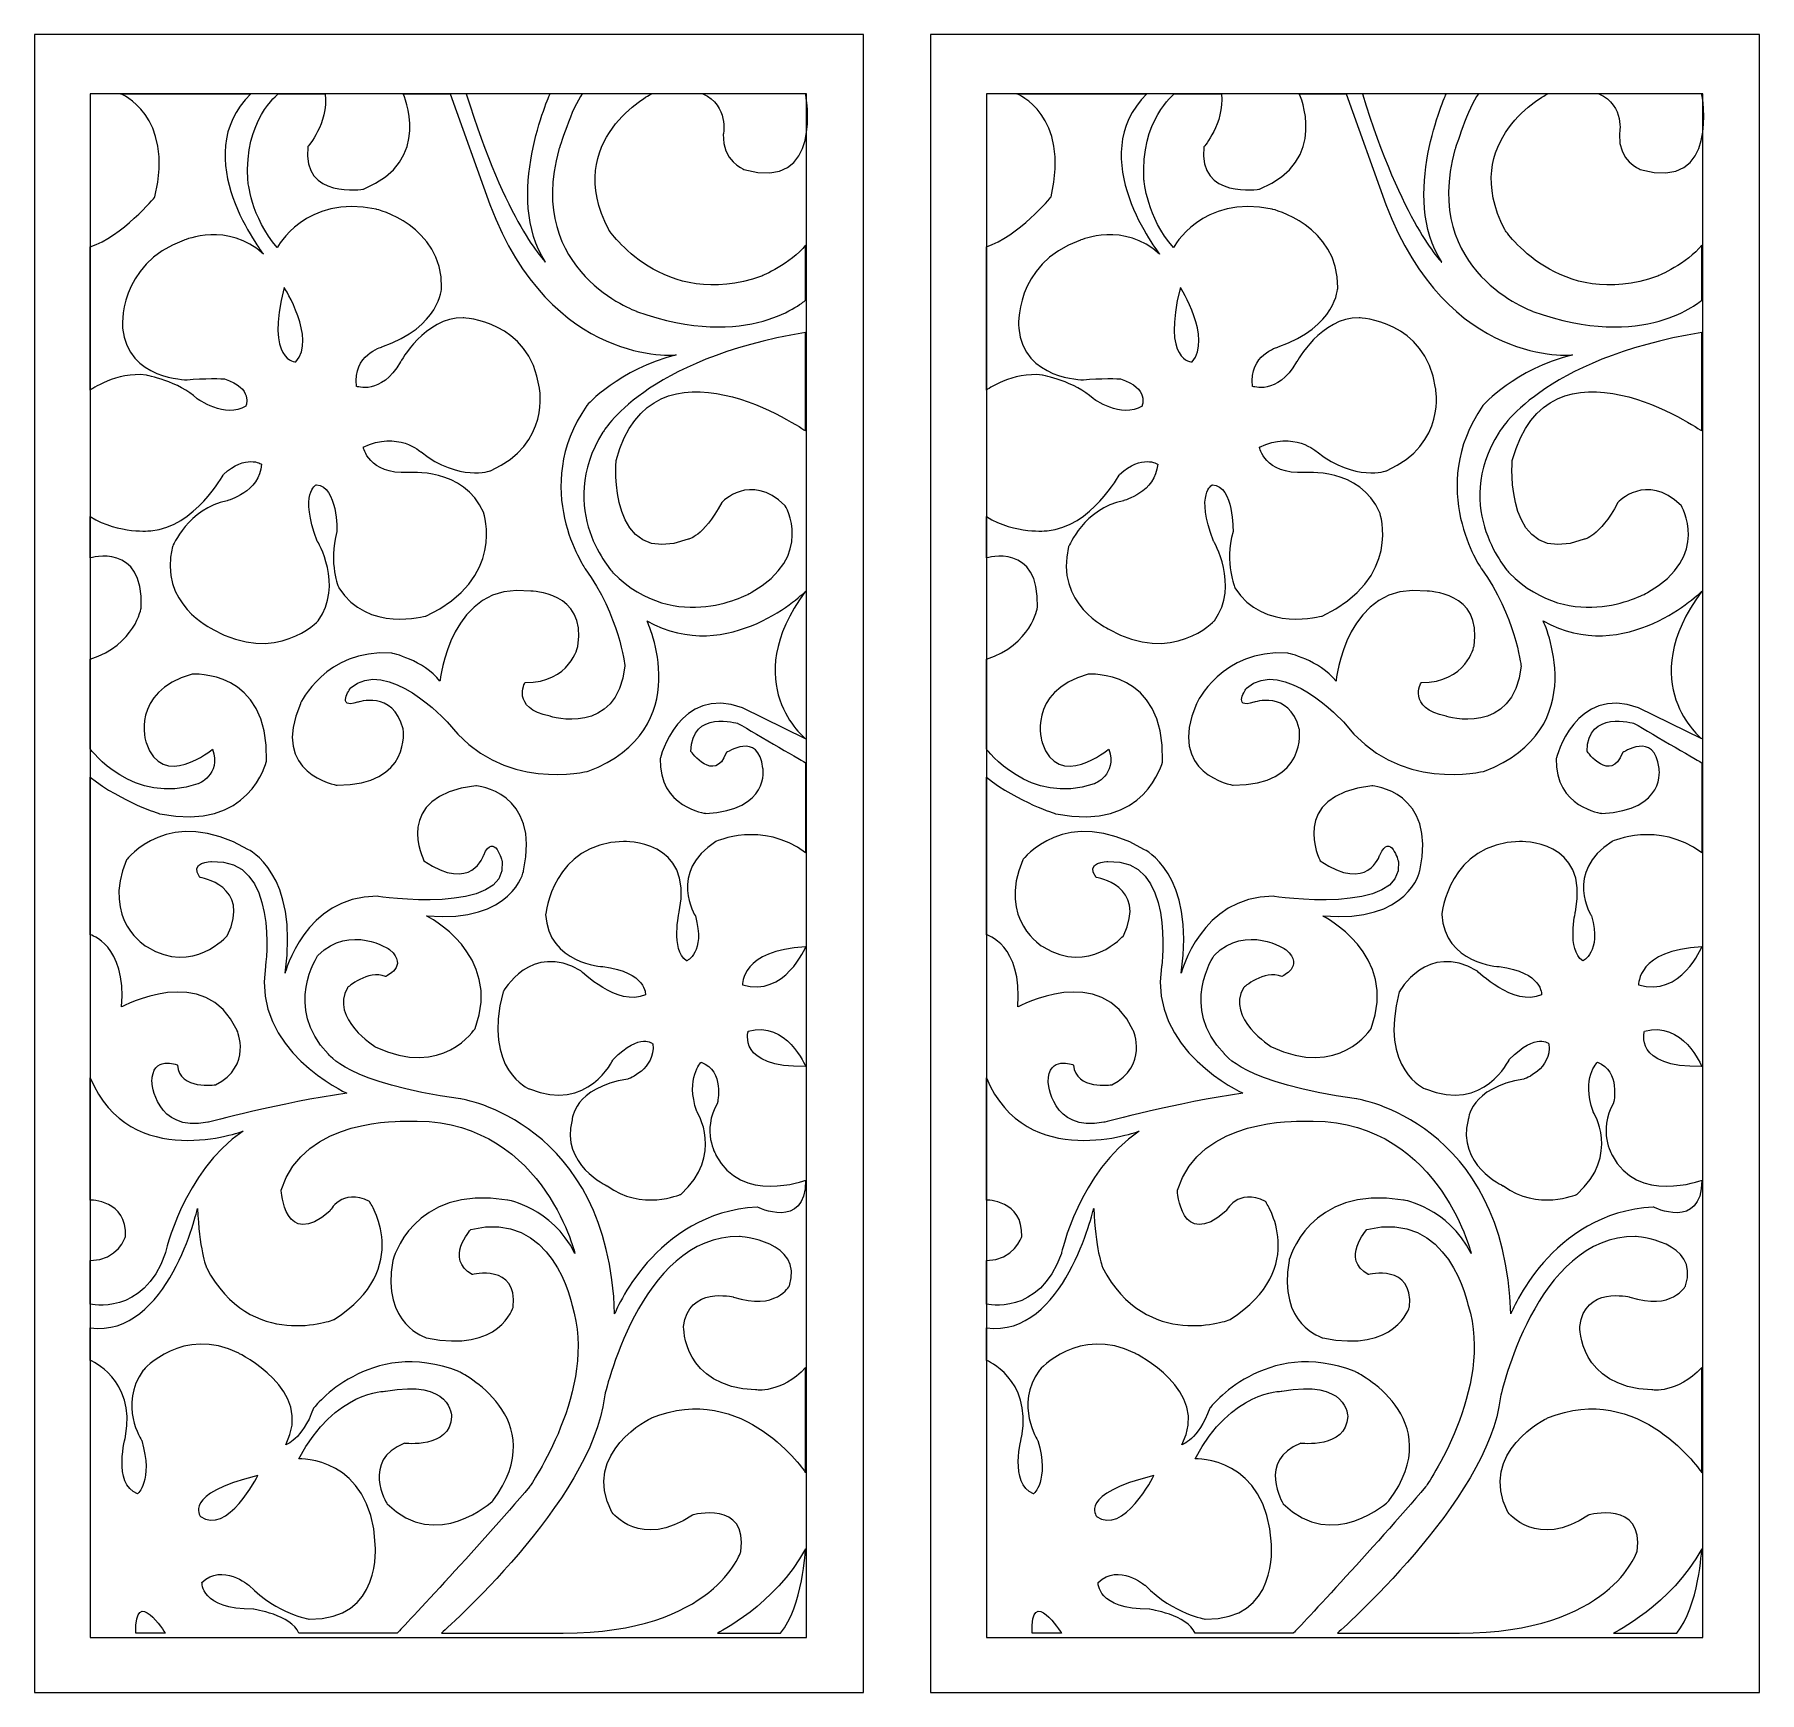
# Model space of a CAD drawing. Header units: centimetres. Extents: x 1.9 to 15.7, y -3.8 to 9.5.
import ezdxf

# ---------------------------------------------------------------- set-up
doc = ezdxf.new("R2010")
doc.units = ezdxf.units.CM
doc.header["$MEASUREMENT"] = 0
doc.layers.add('layer 1', color=7, linetype='Continuous')

msp = doc.modelspace()

# ---------------------------------------------------------------- linework, layer by layer
at = {"layer": 'layer 1', "color": 7, "lineweight": 9}
for points, knots in [([(1.85394, 9.5), (1.85394, 9.5), (8.49358, 9.5), (8.49358, 9.5), (8.49358, 9.5), (8.49358, 9.5), (8.49358, -3.77927), (8.49358, -3.77927), (8.49358, -3.77927), (8.49358, -3.77927), (1.85394, -3.77927), (1.85394, -3.77927), (1.85394, -3.77927), (1.85394, -3.77927), (1.85394, 9.5), (1.85394, 9.5)], [0, 0, 0, 0, 0.2, 0.2, 0.2, 0.2, 0.4, 0.4, 0.4, 0.4, 0.6, 0.6, 0.6, 0.6, 1, 1, 1, 1]), ([(2.54412, 9.0245), (2.54412, 9.0245), (2.97521, 8.85932), (2.81845, 8.19861), (2.81845, 8.19861), (2.81845, 8.19861), (2.55097, 7.87576), (2.30064, 7.80068), (2.30064, 7.80068), (2.30064, 7.80068), (2.30064, 6.65195), (2.30064, 6.65195), (2.30064, 6.65195), (2.30064, 6.65195), (2.51277, 6.80211), (2.74791, 6.77207), (2.74791, 6.77207), (2.74791, 6.77207), (3.0144, 6.71952), (3.15549, 6.58437), (3.15549, 6.58437), (3.15549, 6.58437), (3.38279, 6.4192), (3.54739, 6.52431), (3.54739, 6.52431), (3.54739, 6.52431), (3.61009, 6.66696), (3.37495, 6.74204), (3.37495, 6.74204), (3.37495, 6.74204), (3.20252, 6.74955), (3.07711, 6.73453), (3.07711, 6.73453), (3.07711, 6.73453), (2.59899, 6.73453), (2.5598, 7.14748), (2.5598, 7.14748), (2.5598, 7.14748), (2.51277, 7.65803), (3.05359, 7.85324), (3.05359, 7.85324), (3.05359, 7.85324), (3.40631, 8.0034), (3.68848, 7.74062), (3.68848, 7.74062), (3.68848, 7.74062), (3.06927, 8.52146), (3.58658, 9.0245), (3.58658, 9.0245), (3.58658, 9.0245), (2.54412, 9.0245), (2.54412, 9.0245)], [0, 0, 0, 0, 0.07142857, 0.07142857, 0.07142857, 0.07142857, 0.14285714, 0.14285714, 0.14285714, 0.14285714, 0.21428571, 0.21428571, 0.21428571, 0.21428571, 0.28571429, 0.28571429, 0.28571429, 0.28571429, 0.35714286, 0.35714286, 0.35714286, 0.35714286, 0.42857143, 0.42857143, 0.42857143, 0.42857143, 0.5, 0.5, 0.5, 0.5, 0.57142857, 0.57142857, 0.57142857, 0.57142857, 0.64285714, 0.64285714, 0.64285714, 0.64285714, 0.71428571, 0.71428571, 0.71428571, 0.71428571, 0.78571429, 0.78571429, 0.78571429, 0.78571429, 0.85714286, 0.85714286, 0.85714286, 0.85714286, 1, 1, 1, 1]), ([(3.80605, 9.0245), (3.80605, 9.0245), (3.53172, 8.81427), (3.56307, 8.33376), (3.56307, 8.33376), (3.56307, 8.33376), (3.58658, 8.03343), (3.79821, 7.79317), (3.79821, 7.79317), (3.79821, 7.79317), (4.02551, 8.22114), (4.58985, 8.10101), (4.58985, 8.10101), (4.58985, 8.10101), (5.12284, 7.97337), (5.115, 7.47033), (5.115, 7.47033), (5.115, 7.47033), (5.10716, 7.1625), (4.63688, 6.99732), (4.63688, 6.99732), (4.63688, 6.99732), (4.40174, 6.93725), (4.43309, 6.68198), (4.43309, 6.68198), (4.43309, 6.68198), (4.62904, 6.6069), (4.7858, 6.87719), (4.7858, 6.87719), (4.7858, 6.87719), (4.98175, 7.23758), (5.28744, 7.23007), (5.28744, 7.23007), (5.28744, 7.23007), (5.82042, 7.21505), (5.8988, 6.66696), (5.8988, 6.66696), (5.8988, 6.66696), (5.99286, 6.22398), (5.5069, 6.00625), (5.5069, 6.00625), (5.5069, 6.00625), (5.25608, 5.91615), (4.9504, 6.15641), (4.9504, 6.15641), (4.9504, 6.15641), (4.76229, 6.3291), (4.48796, 6.19395), (4.48796, 6.19395), (4.48796, 6.19395), (4.52715, 5.97622), (4.84851, 5.99123), (4.84851, 5.99123), (4.84851, 5.99123), (5.29527, 6.03628), (5.45204, 5.66839), (5.45204, 5.66839), (5.45204, 5.66839), (5.63231, 5.14282), (4.98959, 4.8425), (4.98959, 4.8425), (4.98959, 4.8425), (4.51931, 4.70735), (4.29201, 5.06774), (4.29201, 5.06774), (4.29201, 5.06774), (4.20579, 5.26295), (4.27633, 5.51823), (4.27633, 5.51823), (4.27633, 5.51823), (4.28417, 5.88612), (4.11173, 5.89363), (4.11173, 5.89363), (4.11173, 5.89363), (3.97065, 5.82606), (4.11957, 5.44314), (4.11957, 5.44314), (4.11957, 5.44314), (4.3312, 5.09026), (4.12741, 4.80496), (4.12741, 4.80496), (4.12741, 4.80496), (3.79037, 4.44457), (3.2809, 4.73738), (3.2809, 4.73738), (3.2809, 4.73738), (2.84197, 4.9401), (2.95954, 5.3981), (2.95954, 5.3981), (2.95954, 5.3981), (3.08495, 5.70593), (3.39847, 5.76599), (3.39847, 5.76599), (3.39847, 5.76599), (3.65712, 5.83356), (3.6728, 6.05881), (3.6728, 6.05881), (3.6728, 6.05881), (3.54739, 6.1414), (3.36712, 5.97622), (3.36712, 5.97622), (3.36712, 5.97622), (3.13981, 5.55577), (2.7871, 5.52573), (2.7871, 5.52573), (2.7871, 5.52573), (2.53529, 5.4957), (2.30064, 5.63836), (2.30064, 5.63836), (2.30064, 5.63836), (2.30064, 5.308), (2.30064, 5.308), (2.30064, 5.308), (2.30064, 5.308), (2.73224, 5.43564), (2.70872, 4.91007), (2.70872, 4.91007), (2.70872, 4.91007), (2.6607, 4.60975), (2.30064, 4.49713), (2.30064, 4.49713), (2.30064, 4.49713), (2.30064, 3.77635), (2.30064, 3.77635), (2.30064, 3.77635), (2.30064, 3.77635), (2.64602, 3.31836), (3.16333, 3.49855), (3.16333, 3.49855), (3.16333, 3.49855), (3.35144, 3.56612), (3.2809, 3.77635), (3.2809, 3.77635), (3.2809, 3.77635), (2.87332, 3.43849), (2.74791, 3.82891), (2.74791, 3.82891), (2.74791, 3.82891), (2.61466, 4.23434), (3.1163, 4.377), (3.1163, 4.377), (3.1163, 4.377), (3.7355, 4.42204), (3.71199, 3.67874), (3.71199, 3.67874), (3.71199, 3.67874), (3.57874, 3.10813), (2.85764, 3.25829), (2.85764, 3.25829), (2.85764, 3.25829), (2.5588, 3.34839), (2.30064, 3.5511), (2.30064, 3.5511), (2.30064, 3.5511), (2.30064, 2.28975), (2.30064, 2.28975), (2.30064, 2.28975), (2.30064, 2.28975), (2.59115, 2.21467), (2.55196, 1.71162), (2.55196, 1.71162), (2.55196, 1.71162), (3.22603, 2.07952), (3.47685, 1.52392), (3.47685, 1.52392), (3.47685, 1.52392), (3.60226, 1.23862), (3.30441, 1.08845), (3.30441, 1.08845), (3.30441, 1.08845), (3.0144, 1.0434), (2.99873, 1.24612), (2.99873, 1.24612), (2.99873, 1.24612), (2.79494, 1.32871), (2.79494, 1.11098), (2.79494, 1.11098), (2.79494, 1.11098), (2.81845, 0.70554), (3.24171, 0.78813), (3.24171, 0.78813), (3.24171, 0.78813), (3.8374, 0.9458), (4.35471, 1.02088), (4.35471, 1.02088), (4.35471, 1.02088), (3.59442, 1.36625), (3.70415, 2.03447), (3.70415, 2.03447), (3.70415, 2.03447), (3.82172, 2.91292), (3.27306, 2.87538), (3.27306, 2.87538), (3.27306, 2.87538), (3.08495, 2.87538), (3.179, 2.74774), (3.179, 2.74774), (3.179, 2.74774), (3.59442, 2.68768), (3.39847, 2.28224), (3.39847, 2.28224), (3.39847, 2.28224), (3.12414, 1.9669), (2.75575, 2.19214), (2.75575, 2.19214), (2.75575, 2.19214), (2.38736, 2.40237), (2.59115, 2.8904), (2.59115, 2.8904), (2.59115, 2.8904), (2.93602, 3.34088), (3.56307, 2.97298), (3.56307, 2.97298), (3.56307, 2.97298), (3.97848, 2.78528), (3.86091, 1.98192), (3.86091, 1.98192), (3.86091, 1.98192), (4.01767, 2.59758), (4.59769, 2.59758), (4.59769, 2.59758), (4.59769, 2.59758), (5.65583, 2.43991), (5.60096, 2.87538), (5.60096, 2.87538), (5.60096, 2.87538), (5.53825, 3.11564), (5.45204, 2.92794), (5.45204, 2.92794), (5.45204, 2.92794), (5.35798, 2.6201), (4.97392, 2.88289), (4.97392, 2.88289), (4.97392, 2.88289), (4.70742, 3.40094), (5.38933, 3.48353), (5.38933, 3.48353), (5.38933, 3.48353), (5.91293, 3.44224), (5.77176, 2.8003), (5.77176, 2.8003), (5.77176, 2.8003), (5.68942, 2.3836), (4.99534, 2.43991), (4.99534, 2.43991), (4.99534, 2.43991), (5.60707, 2.13583), (5.38355, 1.53894), (5.38355, 1.53894), (5.38355, 1.53894), (5.12475, 1.1335), (4.5836, 1.39253), (4.5836, 1.39253), (4.5836, 1.39253), (4.21892, 1.61777), (4.36009, 1.86554), (4.36009, 1.86554), (4.36009, 1.86554), (4.52478, 2.01195), (4.66595, 1.95564), (4.66595, 1.95564), (4.66595, 1.95564), (4.85417, 2.03447), (4.70124, 2.16962), (4.70124, 2.16962), (4.70124, 2.16962), (4.38361, 2.3836), (4.12481, 2.12457), (4.12481, 2.12457), (4.12481, 2.12457), (3.84247, 1.70787), (4.20716, 1.33622), (4.20716, 1.33622), (4.20716, 1.33622), (4.34832, 1.09972), (5.26591, 0.97583), (5.26591, 0.97583), (5.26591, 0.97583), (6.45408, 0.79564), (6.50113, -0.74727), (6.50113, -0.74727), (6.50113, -0.74727), (6.81876, 0.0636), (7.64224, 0.10865), (7.64224, 0.10865), (7.64224, 0.10865), (8.03136, -0.08281), (8.03136, 0.32263), (8.03136, 0.32263), (8.03136, 0.32263), (7.51283, 0.13117), (7.31285, 0.52535), (7.31285, 0.52535), (7.31285, 0.52535), (7.19521, 0.7168), (7.32461, 0.94205), (7.32461, 0.94205), (7.32461, 0.94205), (7.38343, 1.20108), (7.19521, 1.26865), (7.19521, 1.26865), (7.19521, 1.26865), (7.0658, 1.14476), (7.15991, 0.87447), (7.15991, 0.87447), (7.15991, 0.87447), (7.38343, 0.52535), (7.03051, 0.21001), (7.03051, 0.21001), (7.03051, 0.21001), (6.71288, 0.07486), (6.44231, 0.27758), (6.44231, 0.27758), (6.44231, 0.27758), (6.06587, 0.44651), (6.15998, 0.8069), (6.15998, 0.8069), (6.15998, 0.8069), (6.17174, 1.06593), (6.60701, 1.1335), (6.60701, 1.1335), (6.60701, 1.1335), (6.83052, 1.21234), (6.807, 1.41506), (6.807, 1.41506), (6.807, 1.41506), (6.71288, 1.51641), (6.48937, 1.29117), (6.48937, 1.29117), (6.48937, 1.29117), (6.28938, 0.86321), (5.81882, 1.05467), (5.81882, 1.05467), (5.81882, 1.05467), (5.44237, 1.20108), (5.60707, 1.83175), (5.60707, 1.83175), (5.60707, 1.83175), (5.83058, 2.23719), (6.23056, 2.00069), (6.23056, 2.00069), (6.23056, 2.00069), (6.52466, 1.70787), (6.74818, 1.80923), (6.74818, 1.80923), (6.74818, 1.80923), (6.75994, 1.98942), (6.40702, 2.03447), (6.40702, 2.03447), (6.40702, 2.03447), (5.97175, 2.057), (5.94823, 2.45117), (5.94823, 2.45117), (5.94823, 2.45117), (6.00705, 3.02554), (6.57172, 3.0368), (6.57172, 3.0368), (6.57172, 3.0368), (7.13639, 3.05933), (7.01875, 2.4737), (7.01875, 2.4737), (7.01875, 2.4737), (6.94816, 2.16962), (7.07757, 2.07952), (7.07757, 2.07952), (7.07757, 2.07952), (7.2305, 2.14709), (7.14815, 2.43991), (7.14815, 2.43991), (7.14815, 2.43991), (6.92464, 2.78904), (7.31285, 3.0368), (7.31285, 3.0368), (7.31285, 3.0368), (7.67935, 3.20573), (8.03136, 2.94671), (8.03136, 2.94671), (8.03136, 2.94671), (8.03136, 3.66748), (8.03136, 3.66748), (8.03136, 3.66748), (8.03136, 3.66748), (7.64224, 3.89272), (7.48931, 3.98282), (7.48931, 3.98282), (7.48931, 3.98282), (7.11286, 4.09544), (7.11286, 3.75758), (7.11286, 3.75758), (7.11286, 3.75758), (7.30108, 3.49855), (7.3952, 3.74632), (7.3952, 3.74632), (7.3952, 3.74632), (7.654, 3.92651), (7.68929, 3.62243), (7.68929, 3.62243), (7.68929, 3.62243), (7.74811, 3.28457), (7.2305, 3.26204), (7.2305, 3.26204), (7.2305, 3.26204), (6.85405, 3.30709), (6.86582, 3.70127), (6.86582, 3.70127), (6.86582, 3.70127), (7.01784, 4.29816), (7.5246, 4.10671), (7.5246, 4.10671), (7.5246, 4.10671), (8.03136, 3.85894), (8.03136, 3.85894), (8.03136, 3.85894), (8.03136, 3.85894), (7.47937, 4.29816), (8.03136, 5.04146), (8.03136, 5.04146), (8.03136, 5.04146), (7.41872, 4.43331), (6.75994, 4.80496), (6.75994, 4.80496), (6.75994, 4.80496), (7.17168, 3.93777), (6.28938, 3.59991), (6.28938, 3.59991), (6.28938, 3.59991), (5.59531, 3.41971), (5.16004, 3.99408), (5.16004, 3.99408), (5.16004, 3.99408), (4.67772, 4.5234), (4.38361, 4.26437), (4.38361, 4.26437), (4.38361, 4.26437), (4.26598, 4.09544), (4.44243, 4.15175), (4.44243, 4.15175), (4.44243, 4.15175), (4.72477, 4.25311), (4.80712, 3.93777), (4.80712, 3.93777), (4.80712, 3.93777), (4.8777, 3.48729), (4.27774, 3.48729), (4.27774, 3.48729), (4.27774, 3.48729), (3.7366, 3.57739), (3.98364, 4.14049), (3.98364, 4.14049), (3.98364, 4.14049), (4.18363, 4.57971), (4.71301, 4.54593), (4.71301, 4.54593), (4.71301, 4.54593), (4.97181, 4.48962), (5.10122, 4.32068), (5.10122, 4.32068), (5.10122, 4.32068), (5.18357, 5.13156), (5.83058, 5.04146), (5.83058, 5.04146), (5.83058, 5.04146), (6.27762, 5.04146), (6.20703, 4.60224), (6.20703, 4.60224), (6.20703, 4.60224), (6.14821, 4.30942), (5.78353, 4.30942), (5.78353, 4.30942), (5.78353, 4.30942), (5.66589, 4.10671), (5.98352, 4.03913), (5.98352, 4.03913), (5.98352, 4.03913), (6.52466, 3.8702), (6.58348, 4.44457), (6.58348, 4.44457), (6.58348, 4.44457), (6.53642, 4.85001), (6.26585, 5.22166), (6.26585, 5.22166), (6.26585, 5.22166), (5.81882, 5.8636), (6.27762, 6.52806), (6.27762, 6.52806), (6.27762, 6.52806), (6.53642, 6.82088), (6.99522, 6.9335), (6.99522, 6.9335), (6.99522, 6.9335), (5.99528, 6.83214), (5.50119, 8.13855), (5.50119, 8.13855), (5.50119, 8.13855), (5.18357, 9.0245), (5.18357, 9.0245), (5.18357, 9.0245), (5.18357, 9.0245), (4.80712, 9.0245), (4.80712, 9.0245), (4.80712, 9.0245), (4.80712, 9.0245), (5.05416, 8.48767), (4.48949, 8.26243), (4.48949, 8.26243), (4.48949, 8.26243), (3.9954, 8.17609), (4.04246, 8.6003), (4.04246, 8.6003), (4.04246, 8.6003), (4.20716, 8.78424), (4.18363, 9.0245), (4.18363, 9.0245), (4.18363, 9.0245), (3.80605, 9.0245), (3.80605, 9.0245)], [0, 0, 0, 0, 0.00769231, 0.00769231, 0.00769231, 0.00769231, 0.01538462, 0.01538462, 0.01538462, 0.01538462, 0.02307692, 0.02307692, 0.02307692, 0.02307692, 0.03076923, 0.03076923, 0.03076923, 0.03076923, 0.03846154, 0.03846154, 0.03846154, 0.03846154, 0.04615385, 0.04615385, 0.04615385, 0.04615385, 0.05384615, 0.05384615, 0.05384615, 0.05384615, 0.06153846, 0.06153846, 0.06153846, 0.06153846, 0.06923077, 0.06923077, 0.06923077, 0.06923077, 0.07692308, 0.07692308, 0.07692308, 0.07692308, 0.08461538, 0.08461538, 0.08461538, 0.08461538, 0.09230769, 0.09230769, 0.09230769, 0.09230769, 0.1, 0.1, 0.1, 0.1, 0.10769231, 0.10769231, 0.10769231, 0.10769231, 0.11538462, 0.11538462, 0.11538462, 0.11538462, 0.12307692, 0.12307692, 0.12307692, 0.12307692, 0.13076923, 0.13076923, 0.13076923, 0.13076923, 0.13846154, 0.13846154, 0.13846154, 0.13846154, 0.14615385, 0.14615385, 0.14615385, 0.14615385, 0.15384615, 0.15384615, 0.15384615, 0.15384615, 0.16153846, 0.16153846, 0.16153846, 0.16153846, 0.16923077, 0.16923077, 0.16923077, 0.16923077, 0.17692308, 0.17692308, 0.17692308, 0.17692308, 0.18461538, 0.18461538, 0.18461538, 0.18461538, 0.19230769, 0.19230769, 0.19230769, 0.19230769, 0.2, 0.2, 0.2, 0.2, 0.20769231, 0.20769231, 0.20769231, 0.20769231, 0.21538462, 0.21538462, 0.21538462, 0.21538462, 0.22307692, 0.22307692, 0.22307692, 0.22307692, 0.23076923, 0.23076923, 0.23076923, 0.23076923, 0.23846154, 0.23846154, 0.23846154, 0.23846154, 0.24615385, 0.24615385, 0.24615385, 0.24615385, 0.25384615, 0.25384615, 0.25384615, 0.25384615, 0.26153846, 0.26153846, 0.26153846, 0.26153846, 0.26923077, 0.26923077, 0.26923077, 0.26923077, 0.27692308, 0.27692308, 0.27692308, 0.27692308, 0.28461538, 0.28461538, 0.28461538, 0.28461538, 0.29230769, 0.29230769, 0.29230769, 0.29230769, 0.3, 0.3, 0.3, 0.3, 0.30769231, 0.30769231, 0.30769231, 0.30769231, 0.31538462, 0.31538462, 0.31538462, 0.31538462, 0.32307692, 0.32307692, 0.32307692, 0.32307692, 0.33076923, 0.33076923, 0.33076923, 0.33076923, 0.33846154, 0.33846154, 0.33846154, 0.33846154, 0.34615385, 0.34615385, 0.34615385, 0.34615385, 0.35384615, 0.35384615, 0.35384615, 0.35384615, 0.36153846, 0.36153846, 0.36153846, 0.36153846, 0.36923077, 0.36923077, 0.36923077, 0.36923077, 0.37692308, 0.37692308, 0.37692308, 0.37692308, 0.38461538, 0.38461538, 0.38461538, 0.38461538, 0.39230769, 0.39230769, 0.39230769, 0.39230769, 0.4, 0.4, 0.4, 0.4, 0.40769231, 0.40769231, 0.40769231, 0.40769231, 0.41538462, 0.41538462, 0.41538462, 0.41538462, 0.42307692, 0.42307692, 0.42307692, 0.42307692, 0.43076923, 0.43076923, 0.43076923, 0.43076923, 0.43846154, 0.43846154, 0.43846154, 0.43846154, 0.44615385, 0.44615385, 0.44615385, 0.44615385, 0.45384615, 0.45384615, 0.45384615, 0.45384615, 0.46153846, 0.46153846, 0.46153846, 0.46153846, 0.46923077, 0.46923077, 0.46923077, 0.46923077, 0.47692308, 0.47692308, 0.47692308, 0.47692308, 0.48461538, 0.48461538, 0.48461538, 0.48461538, 0.49230769, 0.49230769, 0.49230769, 0.49230769, 0.5, 0.5, 0.5, 0.5, 0.50769231, 0.50769231, 0.50769231, 0.50769231, 0.51538462, 0.51538462, 0.51538462, 0.51538462, 0.52307692, 0.52307692, 0.52307692, 0.52307692, 0.53076923, 0.53076923, 0.53076923, 0.53076923, 0.53846154, 0.53846154, 0.53846154, 0.53846154, 0.54615385, 0.54615385, 0.54615385, 0.54615385, 0.55384615, 0.55384615, 0.55384615, 0.55384615, 0.56153846, 0.56153846, 0.56153846, 0.56153846, 0.56923077, 0.56923077, 0.56923077, 0.56923077, 0.57692308, 0.57692308, 0.57692308, 0.57692308, 0.58461538, 0.58461538, 0.58461538, 0.58461538, 0.59230769, 0.59230769, 0.59230769, 0.59230769, 0.6, 0.6, 0.6, 0.6, 0.60769231, 0.60769231, 0.60769231, 0.60769231, 0.61538462, 0.61538462, 0.61538462, 0.61538462, 0.62307692, 0.62307692, 0.62307692, 0.62307692, 0.63076923, 0.63076923, 0.63076923, 0.63076923, 0.63846154, 0.63846154, 0.63846154, 0.63846154, 0.64615385, 0.64615385, 0.64615385, 0.64615385, 0.65384615, 0.65384615, 0.65384615, 0.65384615, 0.66153846, 0.66153846, 0.66153846, 0.66153846, 0.66923077, 0.66923077, 0.66923077, 0.66923077, 0.67692308, 0.67692308, 0.67692308, 0.67692308, 0.68461538, 0.68461538, 0.68461538, 0.68461538, 0.69230769, 0.69230769, 0.69230769, 0.69230769, 0.7, 0.7, 0.7, 0.7, 0.70769231, 0.70769231, 0.70769231, 0.70769231, 0.71538462, 0.71538462, 0.71538462, 0.71538462, 0.72307692, 0.72307692, 0.72307692, 0.72307692, 0.73076923, 0.73076923, 0.73076923, 0.73076923, 0.73846154, 0.73846154, 0.73846154, 0.73846154, 0.74615385, 0.74615385, 0.74615385, 0.74615385, 0.75384615, 0.75384615, 0.75384615, 0.75384615, 0.76153846, 0.76153846, 0.76153846, 0.76153846, 0.76923077, 0.76923077, 0.76923077, 0.76923077, 0.77692308, 0.77692308, 0.77692308, 0.77692308, 0.78461538, 0.78461538, 0.78461538, 0.78461538, 0.79230769, 0.79230769, 0.79230769, 0.79230769, 0.8, 0.8, 0.8, 0.8, 0.80769231, 0.80769231, 0.80769231, 0.80769231, 0.81538462, 0.81538462, 0.81538462, 0.81538462, 0.82307692, 0.82307692, 0.82307692, 0.82307692, 0.83076923, 0.83076923, 0.83076923, 0.83076923, 0.83846154, 0.83846154, 0.83846154, 0.83846154, 0.84615385, 0.84615385, 0.84615385, 0.84615385, 0.85384615, 0.85384615, 0.85384615, 0.85384615, 0.86153846, 0.86153846, 0.86153846, 0.86153846, 0.86923077, 0.86923077, 0.86923077, 0.86923077, 0.87692308, 0.87692308, 0.87692308, 0.87692308, 0.88461538, 0.88461538, 0.88461538, 0.88461538, 0.89230769, 0.89230769, 0.89230769, 0.89230769, 0.9, 0.9, 0.9, 0.9, 0.90769231, 0.90769231, 0.90769231, 0.90769231, 0.91538462, 0.91538462, 0.91538462, 0.91538462, 0.92307692, 0.92307692, 0.92307692, 0.92307692, 0.93076923, 0.93076923, 0.93076923, 0.93076923, 0.93846154, 0.93846154, 0.93846154, 0.93846154, 0.94615385, 0.94615385, 0.94615385, 0.94615385, 0.95384615, 0.95384615, 0.95384615, 0.95384615, 0.96153846, 0.96153846, 0.96153846, 0.96153846, 0.96923077, 0.96923077, 0.96923077, 0.96923077, 0.97692308, 0.97692308, 0.97692308, 0.97692308, 0.98461538, 0.98461538, 0.98461538, 0.98461538, 1, 1, 1, 1]), ([(2.30064, 9.02438), (2.30064, 9.02438), (8.03917, 9.02438), (8.03917, 9.02438), (8.03917, 9.02438), (8.03917, 9.02438), (8.03917, -3.33912), (8.03917, -3.33912), (8.03917, -3.33912), (8.03917, -3.33912), (2.30064, -3.33912), (2.30064, -3.33912), (2.30064, -3.33912), (2.30064, -3.33912), (2.30064, 9.02438), (2.30064, 9.02438)], [0, 0, 0, 0, 0.2, 0.2, 0.2, 0.2, 0.4, 0.4, 0.4, 0.4, 0.6, 0.6, 0.6, 0.6, 1, 1, 1, 1]), ([(5.31297, 9.0245), (5.31297, 9.0245), (5.98352, 9.0245), (5.98352, 9.0245), (5.98352, 9.0245), (5.98352, 9.0245), (5.60707, 8.19486), (5.94823, 7.6768), (5.94823, 7.6768), (5.94823, 7.6768), (5.6306, 7.98839), (5.31297, 9.0245)], [0, 0, 0, 0, 0.25, 0.25, 0.25, 0.25, 0.5, 0.5, 0.5, 0.5, 1, 1, 1, 1]), ([(6.79523, 9.0245), (6.79523, 9.0245), (6.07763, 8.65661), (6.45408, 7.93583), (6.45408, 7.93583), (6.45408, 7.93583), (6.88934, 7.28263), (7.67753, 7.56418), (7.67753, 7.56418), (7.67753, 7.56418), (7.91463, 7.66554), (8.03136, 7.81195), (8.03136, 7.81195), (8.03136, 7.81195), (8.03136, 7.37272), (8.03136, 7.37272), (8.03136, 7.37272), (8.03136, 7.37272), (7.57165, 6.95602), (6.67759, 7.28263), (6.67759, 7.28263), (6.67759, 7.28263), (5.78353, 7.59797), (6.0541, 8.57777), (6.0541, 8.57777), (6.0541, 8.57777), (6.15998, 8.91939), (6.24232, 9.0245), (6.24232, 9.0245), (6.24232, 9.0245), (6.79523, 9.0245), (6.79523, 9.0245)], [0, 0, 0, 0, 0.11111111, 0.11111111, 0.11111111, 0.11111111, 0.22222222, 0.22222222, 0.22222222, 0.22222222, 0.33333333, 0.33333333, 0.33333333, 0.33333333, 0.44444444, 0.44444444, 0.44444444, 0.44444444, 0.55555556, 0.55555556, 0.55555556, 0.55555556, 0.66666667, 0.66666667, 0.66666667, 0.66666667, 0.77777778, 0.77777778, 0.77777778, 0.77777778, 1, 1, 1, 1]), ([(8.03136, 9.0245), (8.03136, 9.0245), (8.18338, 8.22865), (7.53636, 8.4201), (7.53636, 8.4201), (7.53636, 8.4201), (7.3599, 8.48767), (7.37167, 8.70165), (7.37167, 8.70165), (7.37167, 8.70165), (7.41872, 8.93065), (7.20697, 9.0245), (7.20697, 9.0245), (7.20697, 9.0245), (8.03136, 9.0245), (8.03136, 9.0245)], [0, 0, 0, 0, 0.2, 0.2, 0.2, 0.2, 0.4, 0.4, 0.4, 0.4, 0.6, 0.6, 0.6, 0.6, 1, 1, 1, 1]), ([(3.85424, 7.47408), (3.85424, 7.47408), (4.11304, 7.06864), (3.94835, 6.87719), (3.94835, 6.87719), (3.94835, 6.87719), (3.7013, 6.87719), (3.85424, 7.47408)], [0, 0, 0, 0, 0.33333333, 0.33333333, 0.33333333, 0.33333333, 1, 1, 1, 1]), ([(8.03136, 7.11369), (8.03136, 7.11369), (8.03136, 6.32534), (8.03136, 6.32534), (8.03136, 6.32534), (8.03136, 6.32534), (6.807, 7.17), (6.51289, 6.08884), (6.51289, 6.08884), (6.51289, 6.08884), (6.44231, 5.21039), (7.08933, 5.45816), (7.08933, 5.45816), (7.08933, 5.45816), (7.20697, 5.46942), (7.3599, 5.75098), (7.3599, 5.75098), (7.3599, 5.75098), (7.58342, 5.99874), (7.86575, 5.72845), (7.86575, 5.72845), (7.86575, 5.72845), (8.1128, 5.32301), (7.59518, 5.0302), (7.59518, 5.0302), (7.59518, 5.0302), (6.99522, 4.68107), (6.48937, 5.18787), (6.48937, 5.18787), (6.48937, 5.18787), (6.01881, 5.69466), (6.40702, 6.31408), (6.40702, 6.31408), (6.40702, 6.31408), (6.73732, 6.89971), (8.03136, 7.11369)], [0, 0, 0, 0, 0.1, 0.1, 0.1, 0.1, 0.2, 0.2, 0.2, 0.2, 0.3, 0.3, 0.3, 0.3, 0.4, 0.4, 0.4, 0.4, 0.5, 0.5, 0.5, 0.5, 0.6, 0.6, 0.6, 0.6, 0.7, 0.7, 0.7, 0.7, 0.8, 0.8, 0.8, 0.8, 1, 1, 1, 1]), ([(8.03136, 2.19214), (8.03136, 2.19214), (7.86575, 1.78671), (7.5246, 1.88807), (7.5246, 1.88807), (7.5246, 1.88807), (7.51375, 2.16962), (8.03136, 2.19214)], [0, 0, 0, 0, 0.33333333, 0.33333333, 0.33333333, 0.33333333, 1, 1, 1, 1]), ([(8.03136, 1.23486), (8.03136, 1.23486), (7.87752, 1.60651), (7.57165, 1.51641), (7.57165, 1.51641), (7.57165, 1.51641), (7.47845, 1.2236), (8.03136, 1.23486)], [0, 0, 0, 0, 0.33333333, 0.33333333, 0.33333333, 0.33333333, 1, 1, 1, 1]), ([(2.30064, 1.14476), (2.30064, 1.14476), (2.30064, 0.16496), (2.30064, 0.16496), (2.30064, 0.16496), (2.30064, 0.16496), (2.59549, 0.16496), (2.58372, -0.12786), (2.58372, -0.12786), (2.58372, -0.12786), (2.52341, -0.31931), (2.30064, -0.31931), (2.30064, -0.31931), (2.30064, -0.31931), (2.30064, -0.66844), (2.30064, -0.66844), (2.30064, -0.66844), (2.30064, -0.66844), (2.72489, -0.7698), (2.90135, -0.263), (2.90135, -0.263), (2.90135, -0.263), (3.04252, 0.3902), (3.52484, 0.7168), (3.52484, 0.7168), (3.52484, 0.7168), (2.61827, 0.37894), (2.30064, 1.14476)], [0, 0, 0, 0, 0.125, 0.125, 0.125, 0.125, 0.25, 0.25, 0.25, 0.25, 0.375, 0.375, 0.375, 0.375, 0.5, 0.5, 0.5, 0.5, 0.625, 0.625, 0.625, 0.625, 0.75, 0.75, 0.75, 0.75, 1, 1, 1, 1]), ([(2.30064, -0.8599), (2.30064, -0.8599), (2.30064, -1.11892), (2.30064, -1.11892), (2.30064, -1.11892), (2.30064, -1.11892), (2.66607, -1.26533), (2.58372, -1.72708), (2.58372, -1.72708), (2.58372, -1.72708), (2.47785, -2.10999), (2.67784, -2.18883), (2.67784, -2.18883), (2.67784, -2.18883), (2.80724, -2.08747), (2.71313, -1.76086), (2.71313, -1.76086), (2.71313, -1.76086), (2.52491, -1.47931), (2.72489, -1.19776), (2.72489, -1.19776), (2.72489, -1.19776), (3.04252, -0.83737), (3.48955, -1.06261), (3.48955, -1.06261), (3.48955, -1.06261), (4.10128, -1.35543), (3.866, -1.79465), (3.866, -1.79465), (3.866, -1.79465), (3.9954, -1.76086), (4.08952, -1.50184), (4.08952, -1.50184), (4.08952, -1.50184), (4.53655, -0.92747), (5.25415, -1.20902), (5.25415, -1.20902), (5.25415, -1.20902), (6.01881, -1.58067), (5.52472, -2.24514), (5.52472, -2.24514), (5.52472, -2.24514), (5.07769, -2.66184), (4.67772, -2.26766), (4.67772, -2.26766), (4.67772, -2.26766), (4.46596, -1.91854), (4.81888, -1.78339), (4.81888, -1.78339), (4.81888, -1.78339), (5.18357, -1.82844), (5.19533, -1.56941), (5.19533, -1.56941), (5.19533, -1.56941), (5.19533, -1.26533), (4.66595, -1.36669), (4.66595, -1.36669), (4.66595, -1.36669), (4.26598, -1.35543), (3.97188, -1.90727), (3.97188, -1.90727), (3.97188, -1.90727), (4.54831, -1.88475), (4.5836, -2.59426), (4.5836, -2.59426), (4.5836, -2.59426), (4.64242, -3.20242), (4.05422, -3.19116), (4.05422, -3.19116), (4.05422, -3.19116), (3.80718, -3.15737), (3.5719, -2.92086), (3.5719, -2.92086), (3.5719, -2.92086), (3.36015, -2.74067), (3.19545, -2.89834), (3.19545, -2.89834), (3.19545, -2.89834), (3.18369, -3.11232), (3.60719, -3.11232), (3.60719, -3.11232), (3.60719, -3.11232), (3.91306, -3.15737), (3.97188, -3.30378), (3.97188, -3.30378), (3.97188, -3.30378), (4.76006, -3.30378), (4.76006, -3.30378), (4.76006, -3.30378), (4.76006, -3.30378), (5.41885, -2.60553), (5.81882, -2.13252), (5.81882, -2.13252), (5.81882, -2.13252), (6.37173, -1.34417), (6.15998, -0.6797), (6.15998, -0.6797), (6.15998, -0.6797), (6.00705, 0.09739), (5.34826, -0.07155), (5.34826, -0.07155), (5.34826, -0.07155), (5.13651, -0.30805), (5.36003, -0.43193), (5.36003, -0.43193), (5.36003, -0.43193), (5.72471, -0.34184), (5.68942, -0.69096), (5.68942, -0.69096), (5.68942, -0.69096), (5.58354, -1.06261), (4.99534, -0.93873), (4.99534, -0.93873), (4.99534, -0.93873), (4.63066, -0.83737), (4.72477, -0.31931), (4.72477, -0.31931), (4.72477, -0.31931), (4.8777, 0.28884), (5.64236, 0.16496), (5.64236, 0.16496), (5.64236, 0.16496), (5.99528, 0.10865), (6.1835, -0.263), (6.1835, -0.263), (6.1835, -0.263), (5.91293, 0.85195), (4.81888, 0.79564), (4.81888, 0.79564), (4.81888, 0.79564), (4.00717, 0.82943), (3.83071, 0.24379), (3.83071, 0.24379), (3.83071, 0.24379), (3.85424, -0.24048), (4.21892, 0.07486), (4.21892, 0.07486), (4.21892, 0.07486), (4.31303, 0.26632), (4.53655, 0.1537), (4.53655, 0.1537), (4.53655, 0.1537), (4.90123, -0.37562), (4.25421, -0.79232), (4.25421, -0.79232), (4.25421, -0.79232), (3.58366, -1.05135), (3.23074, -0.37562), (3.23074, -0.37562), (3.23074, -0.37562), (3.17192, -0.21795), (3.16016, 0.09739), (3.16016, 0.09739), (3.16016, 0.09739), (2.92414, -0.93873), (2.30064, -0.8599)], [0, 0, 0, 0, 0.025, 0.025, 0.025, 0.025, 0.05, 0.05, 0.05, 0.05, 0.075, 0.075, 0.075, 0.075, 0.1, 0.1, 0.1, 0.1, 0.125, 0.125, 0.125, 0.125, 0.15, 0.15, 0.15, 0.15, 0.175, 0.175, 0.175, 0.175, 0.2, 0.2, 0.2, 0.2, 0.225, 0.225, 0.225, 0.225, 0.25, 0.25, 0.25, 0.25, 0.275, 0.275, 0.275, 0.275, 0.3, 0.3, 0.3, 0.3, 0.325, 0.325, 0.325, 0.325, 0.35, 0.35, 0.35, 0.35, 0.375, 0.375, 0.375, 0.375, 0.4, 0.4, 0.4, 0.4, 0.425, 0.425, 0.425, 0.425, 0.45, 0.45, 0.45, 0.45, 0.475, 0.475, 0.475, 0.475, 0.5, 0.5, 0.5, 0.5, 0.525, 0.525, 0.525, 0.525, 0.55, 0.55, 0.55, 0.55, 0.575, 0.575, 0.575, 0.575, 0.6, 0.6, 0.6, 0.6, 0.625, 0.625, 0.625, 0.625, 0.65, 0.65, 0.65, 0.65, 0.675, 0.675, 0.675, 0.675, 0.7, 0.7, 0.7, 0.7, 0.725, 0.725, 0.725, 0.725, 0.75, 0.75, 0.75, 0.75, 0.775, 0.775, 0.775, 0.775, 0.8, 0.8, 0.8, 0.8, 0.825, 0.825, 0.825, 0.825, 0.85, 0.85, 0.85, 0.85, 0.875, 0.875, 0.875, 0.875, 0.9, 0.9, 0.9, 0.9, 0.925, 0.925, 0.925, 0.925, 0.95, 0.95, 0.95, 0.95, 1, 1, 1, 1]), ([(5.11298, -3.30378), (5.11298, -3.30378), (6.32467, -2.24514), (6.41878, -1.41174), (6.41878, -1.41174), (6.41878, -1.41174), (6.70112, -0.1166), (7.50107, -0.12786), (7.50107, -0.12786), (7.50107, -0.12786), (8.01869, -0.16164), (7.90105, -0.52203), (7.90105, -0.52203), (7.90105, -0.52203), (7.79517, -0.72475), (7.45401, -0.61213), (7.45401, -0.61213), (7.45401, -0.61213), (7.08933, -0.52203), (7.05404, -0.84863), (7.05404, -0.84863), (7.05404, -0.84863), (7.04227, -1.3329), (7.63047, -1.35543), (7.63047, -1.35543), (7.63047, -1.35543), (7.83228, -1.38922), (8.03136, -1.17523), (8.03136, -1.17523), (8.03136, -1.17523), (8.03136, -2.01989), (8.03136, -2.01989), (8.03136, -2.01989), (8.03136, -2.01989), (7.53636, -1.27659), (6.79523, -1.58067), (6.79523, -1.58067), (6.79523, -1.58067), (6.23056, -1.85096), (6.4776, -2.33523), (6.4776, -2.33523), (6.4776, -2.33523), (6.71288, -2.63931), (7.12462, -2.35776), (7.12462, -2.35776), (7.12462, -2.35776), (7.57165, -2.23387), (7.51283, -2.65057), (7.51283, -2.65057), (7.51283, -2.65057), (7.30108, -3.30378), (6.08939, -3.30378), (6.08939, -3.30378), (6.08939, -3.30378), (5.11298, -3.30378), (5.11298, -3.30378)], [0, 0, 0, 0, 0.06666667, 0.06666667, 0.06666667, 0.06666667, 0.13333333, 0.13333333, 0.13333333, 0.13333333, 0.2, 0.2, 0.2, 0.2, 0.26666667, 0.26666667, 0.26666667, 0.26666667, 0.33333333, 0.33333333, 0.33333333, 0.33333333, 0.4, 0.4, 0.4, 0.4, 0.46666667, 0.46666667, 0.46666667, 0.46666667, 0.53333333, 0.53333333, 0.53333333, 0.53333333, 0.6, 0.6, 0.6, 0.6, 0.66666667, 0.66666667, 0.66666667, 0.66666667, 0.73333333, 0.73333333, 0.73333333, 0.73333333, 0.8, 0.8, 0.8, 0.8, 0.86666667, 0.86666667, 0.86666667, 0.86666667, 1, 1, 1, 1]), ([(3.64248, -2.04242), (3.64248, -2.04242), (3.39544, -2.52669), (3.18369, -2.36902), (3.18369, -2.36902), (3.18369, -2.36902), (3.03076, -2.18883), (3.64248, -2.04242)], [0, 0, 0, 0, 0.33333333, 0.33333333, 0.33333333, 0.33333333, 1, 1, 1, 1]), ([(7.32461, -3.30378), (7.32461, -3.30378), (7.78523, -3.07853), (8.03136, -2.62805), (8.03136, -2.62805), (8.03136, -2.62805), (8.00692, -3.0898), (7.83046, -3.30378), (7.83046, -3.30378), (7.83046, -3.30378), (7.32461, -3.30378), (7.32461, -3.30378)], [0, 0, 0, 0, 0.25, 0.25, 0.25, 0.25, 0.5, 0.5, 0.5, 0.5, 1, 1, 1, 1]), ([(2.90135, -3.30378), (2.90135, -3.30378), (2.65431, -2.9096), (2.66607, -3.30378), (2.66607, -3.30378), (2.66607, -3.30378), (2.90135, -3.30378), (2.90135, -3.30378)], [0, 0, 0, 0, 0.33333333, 0.33333333, 0.33333333, 0.33333333, 1, 1, 1, 1])]:
    msp.add_open_spline(points, degree=3, knots=knots, dxfattribs=at)
at = {"layer": 'layer 1', "color": 250}
msp.add_open_spline([(9.03251, 9.5), (9.03251, 9.5), (15.67215, 9.5), (15.67215, 9.5), (15.67215, 9.5), (15.67215, 9.5), (15.67215, -3.77927), (15.67215, -3.77927), (15.67215, -3.77927), (15.67215, -3.77927), (9.03251, -3.77927), (9.03251, -3.77927), (9.03251, -3.77927), (9.03251, -3.77927), (9.03251, 9.5), (9.03251, 9.5)], degree=3, knots=[0, 0, 0, 0, 0.2, 0.2, 0.2, 0.2, 0.4, 0.4, 0.4, 0.4, 0.6, 0.6, 0.6, 0.6, 1, 1, 1, 1], dxfattribs=at)
at = {"layer": 'layer 1', "color": 7}
for points, knots in [([(9.72269, 9.0245), (9.72269, 9.0245), (10.15378, 8.85932), (9.99702, 8.19861), (9.99702, 8.19861), (9.99702, 8.19861), (9.72954, 7.87576), (9.47921, 7.80068), (9.47921, 7.80068), (9.47921, 7.80068), (9.47921, 6.65195), (9.47921, 6.65195), (9.47921, 6.65195), (9.47921, 6.65195), (9.69134, 6.80211), (9.92648, 6.77207), (9.92648, 6.77207), (9.92648, 6.77207), (10.19297, 6.71952), (10.33406, 6.58437), (10.33406, 6.58437), (10.33406, 6.58437), (10.56136, 6.4192), (10.72596, 6.52431), (10.72596, 6.52431), (10.72596, 6.52431), (10.78866, 6.66696), (10.55352, 6.74204), (10.55352, 6.74204), (10.55352, 6.74204), (10.38109, 6.74955), (10.25568, 6.73453), (10.25568, 6.73453), (10.25568, 6.73453), (9.77756, 6.73453), (9.73837, 7.14748), (9.73837, 7.14748), (9.73837, 7.14748), (9.69134, 7.65803), (10.23216, 7.85324), (10.23216, 7.85324), (10.23216, 7.85324), (10.58488, 8.0034), (10.86705, 7.74062), (10.86705, 7.74062), (10.86705, 7.74062), (10.24784, 8.52146), (10.76515, 9.0245), (10.76515, 9.0245), (10.76515, 9.0245), (9.72269, 9.0245), (9.72269, 9.0245)], [0, 0, 0, 0, 0.07142857, 0.07142857, 0.07142857, 0.07142857, 0.14285714, 0.14285714, 0.14285714, 0.14285714, 0.21428571, 0.21428571, 0.21428571, 0.21428571, 0.28571429, 0.28571429, 0.28571429, 0.28571429, 0.35714286, 0.35714286, 0.35714286, 0.35714286, 0.42857143, 0.42857143, 0.42857143, 0.42857143, 0.5, 0.5, 0.5, 0.5, 0.57142857, 0.57142857, 0.57142857, 0.57142857, 0.64285714, 0.64285714, 0.64285714, 0.64285714, 0.71428571, 0.71428571, 0.71428571, 0.71428571, 0.78571429, 0.78571429, 0.78571429, 0.78571429, 0.85714286, 0.85714286, 0.85714286, 0.85714286, 1, 1, 1, 1]), ([(10.98462, 9.0245), (10.98462, 9.0245), (10.71029, 8.81427), (10.74164, 8.33376), (10.74164, 8.33376), (10.74164, 8.33376), (10.76515, 8.03343), (10.97678, 7.79317), (10.97678, 7.79317), (10.97678, 7.79317), (11.20408, 8.22114), (11.76842, 8.10101), (11.76842, 8.10101), (11.76842, 8.10101), (12.30141, 7.97337), (12.29357, 7.47033), (12.29357, 7.47033), (12.29357, 7.47033), (12.28573, 7.1625), (11.81545, 6.99732), (11.81545, 6.99732), (11.81545, 6.99732), (11.58031, 6.93725), (11.61166, 6.68198), (11.61166, 6.68198), (11.61166, 6.68198), (11.80761, 6.6069), (11.96437, 6.87719), (11.96437, 6.87719), (11.96437, 6.87719), (12.16032, 7.23758), (12.46601, 7.23007), (12.46601, 7.23007), (12.46601, 7.23007), (12.99899, 7.21505), (13.07737, 6.66696), (13.07737, 6.66696), (13.07737, 6.66696), (13.17143, 6.22398), (12.68547, 6.00625), (12.68547, 6.00625), (12.68547, 6.00625), (12.43465, 5.91615), (12.12897, 6.15641), (12.12897, 6.15641), (12.12897, 6.15641), (11.94086, 6.3291), (11.66653, 6.19395), (11.66653, 6.19395), (11.66653, 6.19395), (11.70572, 5.97622), (12.02708, 5.99123), (12.02708, 5.99123), (12.02708, 5.99123), (12.47384, 6.03628), (12.63061, 5.66839), (12.63061, 5.66839), (12.63061, 5.66839), (12.81088, 5.14282), (12.16816, 4.8425), (12.16816, 4.8425), (12.16816, 4.8425), (11.69788, 4.70735), (11.47058, 5.06774), (11.47058, 5.06774), (11.47058, 5.06774), (11.38436, 5.26295), (11.4549, 5.51823), (11.4549, 5.51823), (11.4549, 5.51823), (11.46274, 5.88612), (11.2903, 5.89363), (11.2903, 5.89363), (11.2903, 5.89363), (11.14922, 5.82606), (11.29814, 5.44314), (11.29814, 5.44314), (11.29814, 5.44314), (11.50977, 5.09026), (11.30598, 4.80496), (11.30598, 4.80496), (11.30598, 4.80496), (10.96894, 4.44457), (10.45947, 4.73738), (10.45947, 4.73738), (10.45947, 4.73738), (10.02054, 4.9401), (10.13811, 5.3981), (10.13811, 5.3981), (10.13811, 5.3981), (10.26352, 5.70593), (10.57704, 5.76599), (10.57704, 5.76599), (10.57704, 5.76599), (10.83569, 5.83356), (10.85137, 6.05881), (10.85137, 6.05881), (10.85137, 6.05881), (10.72596, 6.1414), (10.54569, 5.97622), (10.54569, 5.97622), (10.54569, 5.97622), (10.31838, 5.55577), (9.96567, 5.52573), (9.96567, 5.52573), (9.96567, 5.52573), (9.71386, 5.4957), (9.47921, 5.63836), (9.47921, 5.63836), (9.47921, 5.63836), (9.47921, 5.308), (9.47921, 5.308), (9.47921, 5.308), (9.47921, 5.308), (9.9108, 5.43564), (9.88729, 4.91007), (9.88729, 4.91007), (9.88729, 4.91007), (9.83927, 4.60975), (9.47921, 4.49713), (9.47921, 4.49713), (9.47921, 4.49713), (9.47921, 3.77635), (9.47921, 3.77635), (9.47921, 3.77635), (9.47921, 3.77635), (9.82459, 3.31836), (10.3419, 3.49855), (10.3419, 3.49855), (10.3419, 3.49855), (10.53001, 3.56612), (10.45947, 3.77635), (10.45947, 3.77635), (10.45947, 3.77635), (10.05189, 3.43849), (9.92648, 3.82891), (9.92648, 3.82891), (9.92648, 3.82891), (9.79323, 4.23434), (10.29487, 4.377), (10.29487, 4.377), (10.29487, 4.377), (10.91407, 4.42204), (10.89056, 3.67874), (10.89056, 3.67874), (10.89056, 3.67874), (10.75731, 3.10813), (10.03621, 3.25829), (10.03621, 3.25829), (10.03621, 3.25829), (9.73737, 3.34839), (9.47921, 3.5511), (9.47921, 3.5511), (9.47921, 3.5511), (9.47921, 2.28975), (9.47921, 2.28975), (9.47921, 2.28975), (9.47921, 2.28975), (9.76972, 2.21467), (9.73053, 1.71162), (9.73053, 1.71162), (9.73053, 1.71162), (10.4046, 2.07952), (10.65542, 1.52392), (10.65542, 1.52392), (10.65542, 1.52392), (10.78083, 1.23862), (10.48298, 1.08845), (10.48298, 1.08845), (10.48298, 1.08845), (10.19297, 1.0434), (10.1773, 1.24612), (10.1773, 1.24612), (10.1773, 1.24612), (9.97351, 1.32871), (9.97351, 1.11098), (9.97351, 1.11098), (9.97351, 1.11098), (9.99702, 0.70554), (10.42028, 0.78813), (10.42028, 0.78813), (10.42028, 0.78813), (11.01597, 0.9458), (11.53328, 1.02088), (11.53328, 1.02088), (11.53328, 1.02088), (10.77299, 1.36625), (10.88272, 2.03447), (10.88272, 2.03447), (10.88272, 2.03447), (11.00029, 2.91292), (10.45163, 2.87538), (10.45163, 2.87538), (10.45163, 2.87538), (10.26352, 2.87538), (10.35757, 2.74774), (10.35757, 2.74774), (10.35757, 2.74774), (10.77299, 2.68768), (10.57704, 2.28224), (10.57704, 2.28224), (10.57704, 2.28224), (10.30271, 1.9669), (9.93432, 2.19214), (9.93432, 2.19214), (9.93432, 2.19214), (9.56593, 2.40237), (9.76972, 2.8904), (9.76972, 2.8904), (9.76972, 2.8904), (10.11459, 3.34088), (10.74164, 2.97298), (10.74164, 2.97298), (10.74164, 2.97298), (11.15705, 2.78528), (11.03948, 1.98192), (11.03948, 1.98192), (11.03948, 1.98192), (11.19624, 2.59758), (11.77626, 2.59758), (11.77626, 2.59758), (11.77626, 2.59758), (12.8344, 2.43991), (12.77953, 2.87538), (12.77953, 2.87538), (12.77953, 2.87538), (12.71682, 3.11564), (12.63061, 2.92794), (12.63061, 2.92794), (12.63061, 2.92794), (12.53655, 2.6201), (12.15249, 2.88289), (12.15249, 2.88289), (12.15249, 2.88289), (11.88599, 3.40094), (12.5679, 3.48353), (12.5679, 3.48353), (12.5679, 3.48353), (13.0915, 3.44224), (12.95033, 2.8003), (12.95033, 2.8003), (12.95033, 2.8003), (12.86799, 2.3836), (12.17391, 2.43991), (12.17391, 2.43991), (12.17391, 2.43991), (12.78564, 2.13583), (12.56212, 1.53894), (12.56212, 1.53894), (12.56212, 1.53894), (12.30332, 1.1335), (11.76217, 1.39253), (11.76217, 1.39253), (11.76217, 1.39253), (11.39749, 1.61777), (11.53866, 1.86554), (11.53866, 1.86554), (11.53866, 1.86554), (11.70335, 2.01195), (11.84452, 1.95564), (11.84452, 1.95564), (11.84452, 1.95564), (12.03274, 2.03447), (11.87981, 2.16962), (11.87981, 2.16962), (11.87981, 2.16962), (11.56218, 2.3836), (11.30338, 2.12457), (11.30338, 2.12457), (11.30338, 2.12457), (11.02104, 1.70787), (11.38573, 1.33622), (11.38573, 1.33622), (11.38573, 1.33622), (11.52689, 1.09972), (12.44448, 0.97583), (12.44448, 0.97583), (12.44448, 0.97583), (13.63264, 0.79564), (13.6797, -0.74727), (13.6797, -0.74727), (13.6797, -0.74727), (13.99733, 0.0636), (14.82081, 0.10865), (14.82081, 0.10865), (14.82081, 0.10865), (15.20993, -0.08281), (15.20993, 0.32263), (15.20993, 0.32263), (15.20993, 0.32263), (14.6914, 0.13117), (14.49142, 0.52535), (14.49142, 0.52535), (14.49142, 0.52535), (14.37378, 0.7168), (14.50318, 0.94205), (14.50318, 0.94205), (14.50318, 0.94205), (14.562, 1.20108), (14.37378, 1.26865), (14.37378, 1.26865), (14.37378, 1.26865), (14.24437, 1.14476), (14.33848, 0.87447), (14.33848, 0.87447), (14.33848, 0.87447), (14.562, 0.52535), (14.20908, 0.21001), (14.20908, 0.21001), (14.20908, 0.21001), (13.89145, 0.07486), (13.62088, 0.27758), (13.62088, 0.27758), (13.62088, 0.27758), (13.24443, 0.44651), (13.33855, 0.8069), (13.33855, 0.8069), (13.33855, 0.8069), (13.35031, 1.06593), (13.78558, 1.1335), (13.78558, 1.1335), (13.78558, 1.1335), (14.00909, 1.21234), (13.98557, 1.41506), (13.98557, 1.41506), (13.98557, 1.41506), (13.89145, 1.51641), (13.66794, 1.29117), (13.66794, 1.29117), (13.66794, 1.29117), (13.46795, 0.86321), (12.99739, 1.05467), (12.99739, 1.05467), (12.99739, 1.05467), (12.62094, 1.20108), (12.78564, 1.83175), (12.78564, 1.83175), (12.78564, 1.83175), (13.00915, 2.23719), (13.40913, 2.00069), (13.40913, 2.00069), (13.40913, 2.00069), (13.70323, 1.70787), (13.92675, 1.80923), (13.92675, 1.80923), (13.92675, 1.80923), (13.93851, 1.98942), (13.58559, 2.03447), (13.58559, 2.03447), (13.58559, 2.03447), (13.15032, 2.057), (13.1268, 2.45117), (13.1268, 2.45117), (13.1268, 2.45117), (13.18561, 3.02554), (13.75029, 3.0368), (13.75029, 3.0368), (13.75029, 3.0368), (14.31496, 3.05933), (14.19732, 2.4737), (14.19732, 2.4737), (14.19732, 2.4737), (14.12673, 2.16962), (14.25614, 2.07952), (14.25614, 2.07952), (14.25614, 2.07952), (14.40907, 2.14709), (14.32672, 2.43991), (14.32672, 2.43991), (14.32672, 2.43991), (14.1032, 2.78904), (14.49142, 3.0368), (14.49142, 3.0368), (14.49142, 3.0368), (14.85792, 3.20573), (15.20993, 2.94671), (15.20993, 2.94671), (15.20993, 2.94671), (15.20993, 3.66748), (15.20993, 3.66748), (15.20993, 3.66748), (15.20993, 3.66748), (14.82081, 3.89272), (14.66788, 3.98282), (14.66788, 3.98282), (14.66788, 3.98282), (14.29143, 4.09544), (14.29143, 3.75758), (14.29143, 3.75758), (14.29143, 3.75758), (14.47965, 3.49855), (14.57376, 3.74632), (14.57376, 3.74632), (14.57376, 3.74632), (14.83257, 3.92651), (14.86786, 3.62243), (14.86786, 3.62243), (14.86786, 3.62243), (14.92668, 3.28457), (14.40907, 3.26204), (14.40907, 3.26204), (14.40907, 3.26204), (14.03262, 3.30709), (14.04438, 3.70127), (14.04438, 3.70127), (14.04438, 3.70127), (14.1964, 4.29816), (14.70317, 4.10671), (14.70317, 4.10671), (14.70317, 4.10671), (15.20993, 3.85894), (15.20993, 3.85894), (15.20993, 3.85894), (15.20993, 3.85894), (14.65794, 4.29816), (15.20993, 5.04146), (15.20993, 5.04146), (15.20993, 5.04146), (14.59729, 4.43331), (13.93851, 4.80496), (13.93851, 4.80496), (13.93851, 4.80496), (14.35025, 3.93777), (13.46795, 3.59991), (13.46795, 3.59991), (13.46795, 3.59991), (12.77387, 3.41971), (12.33861, 3.99408), (12.33861, 3.99408), (12.33861, 3.99408), (11.85629, 4.5234), (11.56218, 4.26437), (11.56218, 4.26437), (11.56218, 4.26437), (11.44454, 4.09544), (11.621, 4.15175), (11.621, 4.15175), (11.621, 4.15175), (11.90334, 4.25311), (11.98569, 3.93777), (11.98569, 3.93777), (11.98569, 3.93777), (12.05627, 3.48729), (11.45631, 3.48729), (11.45631, 3.48729), (11.45631, 3.48729), (10.91517, 3.57739), (11.16221, 4.14049), (11.16221, 4.14049), (11.16221, 4.14049), (11.3622, 4.57971), (11.89158, 4.54593), (11.89158, 4.54593), (11.89158, 4.54593), (12.15038, 4.48962), (12.27979, 4.32068), (12.27979, 4.32068), (12.27979, 4.32068), (12.36214, 5.13156), (13.00915, 5.04146), (13.00915, 5.04146), (13.00915, 5.04146), (13.45619, 5.04146), (13.3856, 4.60224), (13.3856, 4.60224), (13.3856, 4.60224), (13.32678, 4.30942), (12.9621, 4.30942), (12.9621, 4.30942), (12.9621, 4.30942), (12.84446, 4.10671), (13.16209, 4.03913), (13.16209, 4.03913), (13.16209, 4.03913), (13.70323, 3.8702), (13.76205, 4.44457), (13.76205, 4.44457), (13.76205, 4.44457), (13.71499, 4.85001), (13.44442, 5.22166), (13.44442, 5.22166), (13.44442, 5.22166), (12.99739, 5.8636), (13.45619, 6.52806), (13.45619, 6.52806), (13.45619, 6.52806), (13.71499, 6.82088), (14.17379, 6.9335), (14.17379, 6.9335), (14.17379, 6.9335), (13.17385, 6.83214), (12.67976, 8.13855), (12.67976, 8.13855), (12.67976, 8.13855), (12.36214, 9.0245), (12.36214, 9.0245), (12.36214, 9.0245), (12.36214, 9.0245), (11.98569, 9.0245), (11.98569, 9.0245), (11.98569, 9.0245), (11.98569, 9.0245), (12.23273, 8.48767), (11.66806, 8.26243), (11.66806, 8.26243), (11.66806, 8.26243), (11.17397, 8.17609), (11.22103, 8.6003), (11.22103, 8.6003), (11.22103, 8.6003), (11.38573, 8.78424), (11.3622, 9.0245), (11.3622, 9.0245), (11.3622, 9.0245), (10.98462, 9.0245), (10.98462, 9.0245)], [0, 0, 0, 0, 0.00769231, 0.00769231, 0.00769231, 0.00769231, 0.01538462, 0.01538462, 0.01538462, 0.01538462, 0.02307692, 0.02307692, 0.02307692, 0.02307692, 0.03076923, 0.03076923, 0.03076923, 0.03076923, 0.03846154, 0.03846154, 0.03846154, 0.03846154, 0.04615385, 0.04615385, 0.04615385, 0.04615385, 0.05384615, 0.05384615, 0.05384615, 0.05384615, 0.06153846, 0.06153846, 0.06153846, 0.06153846, 0.06923077, 0.06923077, 0.06923077, 0.06923077, 0.07692308, 0.07692308, 0.07692308, 0.07692308, 0.08461538, 0.08461538, 0.08461538, 0.08461538, 0.09230769, 0.09230769, 0.09230769, 0.09230769, 0.1, 0.1, 0.1, 0.1, 0.10769231, 0.10769231, 0.10769231, 0.10769231, 0.11538462, 0.11538462, 0.11538462, 0.11538462, 0.12307692, 0.12307692, 0.12307692, 0.12307692, 0.13076923, 0.13076923, 0.13076923, 0.13076923, 0.13846154, 0.13846154, 0.13846154, 0.13846154, 0.14615385, 0.14615385, 0.14615385, 0.14615385, 0.15384615, 0.15384615, 0.15384615, 0.15384615, 0.16153846, 0.16153846, 0.16153846, 0.16153846, 0.16923077, 0.16923077, 0.16923077, 0.16923077, 0.17692308, 0.17692308, 0.17692308, 0.17692308, 0.18461538, 0.18461538, 0.18461538, 0.18461538, 0.19230769, 0.19230769, 0.19230769, 0.19230769, 0.2, 0.2, 0.2, 0.2, 0.20769231, 0.20769231, 0.20769231, 0.20769231, 0.21538462, 0.21538462, 0.21538462, 0.21538462, 0.22307692, 0.22307692, 0.22307692, 0.22307692, 0.23076923, 0.23076923, 0.23076923, 0.23076923, 0.23846154, 0.23846154, 0.23846154, 0.23846154, 0.24615385, 0.24615385, 0.24615385, 0.24615385, 0.25384615, 0.25384615, 0.25384615, 0.25384615, 0.26153846, 0.26153846, 0.26153846, 0.26153846, 0.26923077, 0.26923077, 0.26923077, 0.26923077, 0.27692308, 0.27692308, 0.27692308, 0.27692308, 0.28461538, 0.28461538, 0.28461538, 0.28461538, 0.29230769, 0.29230769, 0.29230769, 0.29230769, 0.3, 0.3, 0.3, 0.3, 0.30769231, 0.30769231, 0.30769231, 0.30769231, 0.31538462, 0.31538462, 0.31538462, 0.31538462, 0.32307692, 0.32307692, 0.32307692, 0.32307692, 0.33076923, 0.33076923, 0.33076923, 0.33076923, 0.33846154, 0.33846154, 0.33846154, 0.33846154, 0.34615385, 0.34615385, 0.34615385, 0.34615385, 0.35384615, 0.35384615, 0.35384615, 0.35384615, 0.36153846, 0.36153846, 0.36153846, 0.36153846, 0.36923077, 0.36923077, 0.36923077, 0.36923077, 0.37692308, 0.37692308, 0.37692308, 0.37692308, 0.38461538, 0.38461538, 0.38461538, 0.38461538, 0.39230769, 0.39230769, 0.39230769, 0.39230769, 0.4, 0.4, 0.4, 0.4, 0.40769231, 0.40769231, 0.40769231, 0.40769231, 0.41538462, 0.41538462, 0.41538462, 0.41538462, 0.42307692, 0.42307692, 0.42307692, 0.42307692, 0.43076923, 0.43076923, 0.43076923, 0.43076923, 0.43846154, 0.43846154, 0.43846154, 0.43846154, 0.44615385, 0.44615385, 0.44615385, 0.44615385, 0.45384615, 0.45384615, 0.45384615, 0.45384615, 0.46153846, 0.46153846, 0.46153846, 0.46153846, 0.46923077, 0.46923077, 0.46923077, 0.46923077, 0.47692308, 0.47692308, 0.47692308, 0.47692308, 0.48461538, 0.48461538, 0.48461538, 0.48461538, 0.49230769, 0.49230769, 0.49230769, 0.49230769, 0.5, 0.5, 0.5, 0.5, 0.50769231, 0.50769231, 0.50769231, 0.50769231, 0.51538462, 0.51538462, 0.51538462, 0.51538462, 0.52307692, 0.52307692, 0.52307692, 0.52307692, 0.53076923, 0.53076923, 0.53076923, 0.53076923, 0.53846154, 0.53846154, 0.53846154, 0.53846154, 0.54615385, 0.54615385, 0.54615385, 0.54615385, 0.55384615, 0.55384615, 0.55384615, 0.55384615, 0.56153846, 0.56153846, 0.56153846, 0.56153846, 0.56923077, 0.56923077, 0.56923077, 0.56923077, 0.57692308, 0.57692308, 0.57692308, 0.57692308, 0.58461538, 0.58461538, 0.58461538, 0.58461538, 0.59230769, 0.59230769, 0.59230769, 0.59230769, 0.6, 0.6, 0.6, 0.6, 0.60769231, 0.60769231, 0.60769231, 0.60769231, 0.61538462, 0.61538462, 0.61538462, 0.61538462, 0.62307692, 0.62307692, 0.62307692, 0.62307692, 0.63076923, 0.63076923, 0.63076923, 0.63076923, 0.63846154, 0.63846154, 0.63846154, 0.63846154, 0.64615385, 0.64615385, 0.64615385, 0.64615385, 0.65384615, 0.65384615, 0.65384615, 0.65384615, 0.66153846, 0.66153846, 0.66153846, 0.66153846, 0.66923077, 0.66923077, 0.66923077, 0.66923077, 0.67692308, 0.67692308, 0.67692308, 0.67692308, 0.68461538, 0.68461538, 0.68461538, 0.68461538, 0.69230769, 0.69230769, 0.69230769, 0.69230769, 0.7, 0.7, 0.7, 0.7, 0.70769231, 0.70769231, 0.70769231, 0.70769231, 0.71538462, 0.71538462, 0.71538462, 0.71538462, 0.72307692, 0.72307692, 0.72307692, 0.72307692, 0.73076923, 0.73076923, 0.73076923, 0.73076923, 0.73846154, 0.73846154, 0.73846154, 0.73846154, 0.74615385, 0.74615385, 0.74615385, 0.74615385, 0.75384615, 0.75384615, 0.75384615, 0.75384615, 0.76153846, 0.76153846, 0.76153846, 0.76153846, 0.76923077, 0.76923077, 0.76923077, 0.76923077, 0.77692308, 0.77692308, 0.77692308, 0.77692308, 0.78461538, 0.78461538, 0.78461538, 0.78461538, 0.79230769, 0.79230769, 0.79230769, 0.79230769, 0.8, 0.8, 0.8, 0.8, 0.80769231, 0.80769231, 0.80769231, 0.80769231, 0.81538462, 0.81538462, 0.81538462, 0.81538462, 0.82307692, 0.82307692, 0.82307692, 0.82307692, 0.83076923, 0.83076923, 0.83076923, 0.83076923, 0.83846154, 0.83846154, 0.83846154, 0.83846154, 0.84615385, 0.84615385, 0.84615385, 0.84615385, 0.85384615, 0.85384615, 0.85384615, 0.85384615, 0.86153846, 0.86153846, 0.86153846, 0.86153846, 0.86923077, 0.86923077, 0.86923077, 0.86923077, 0.87692308, 0.87692308, 0.87692308, 0.87692308, 0.88461538, 0.88461538, 0.88461538, 0.88461538, 0.89230769, 0.89230769, 0.89230769, 0.89230769, 0.9, 0.9, 0.9, 0.9, 0.90769231, 0.90769231, 0.90769231, 0.90769231, 0.91538462, 0.91538462, 0.91538462, 0.91538462, 0.92307692, 0.92307692, 0.92307692, 0.92307692, 0.93076923, 0.93076923, 0.93076923, 0.93076923, 0.93846154, 0.93846154, 0.93846154, 0.93846154, 0.94615385, 0.94615385, 0.94615385, 0.94615385, 0.95384615, 0.95384615, 0.95384615, 0.95384615, 0.96153846, 0.96153846, 0.96153846, 0.96153846, 0.96923077, 0.96923077, 0.96923077, 0.96923077, 0.97692308, 0.97692308, 0.97692308, 0.97692308, 0.98461538, 0.98461538, 0.98461538, 0.98461538, 1, 1, 1, 1]), ([(9.47921, 9.02438), (9.47921, 9.02438), (15.21774, 9.02438), (15.21774, 9.02438), (15.21774, 9.02438), (15.21774, 9.02438), (15.21774, -3.33912), (15.21774, -3.33912), (15.21774, -3.33912), (15.21774, -3.33912), (9.47921, -3.33912), (9.47921, -3.33912), (9.47921, -3.33912), (9.47921, -3.33912), (9.47921, 9.02438), (9.47921, 9.02438)], [0, 0, 0, 0, 0.2, 0.2, 0.2, 0.2, 0.4, 0.4, 0.4, 0.4, 0.6, 0.6, 0.6, 0.6, 1, 1, 1, 1]), ([(12.49154, 9.0245), (12.49154, 9.0245), (13.16209, 9.0245), (13.16209, 9.0245), (13.16209, 9.0245), (13.16209, 9.0245), (12.78564, 8.19486), (13.1268, 7.6768), (13.1268, 7.6768), (13.1268, 7.6768), (12.80917, 7.98839), (12.49154, 9.0245)], [0, 0, 0, 0, 0.25, 0.25, 0.25, 0.25, 0.5, 0.5, 0.5, 0.5, 1, 1, 1, 1]), ([(13.9738, 9.0245), (13.9738, 9.0245), (13.2562, 8.65661), (13.63264, 7.93583), (13.63264, 7.93583), (13.63264, 7.93583), (14.06791, 7.28263), (14.8561, 7.56418), (14.8561, 7.56418), (14.8561, 7.56418), (15.0932, 7.66554), (15.20993, 7.81195), (15.20993, 7.81195), (15.20993, 7.81195), (15.20993, 7.37272), (15.20993, 7.37272), (15.20993, 7.37272), (15.20993, 7.37272), (14.75022, 6.95602), (13.85616, 7.28263), (13.85616, 7.28263), (13.85616, 7.28263), (12.9621, 7.59797), (13.23267, 8.57777), (13.23267, 8.57777), (13.23267, 8.57777), (13.33855, 8.91939), (13.42089, 9.0245), (13.42089, 9.0245), (13.42089, 9.0245), (13.9738, 9.0245), (13.9738, 9.0245)], [0, 0, 0, 0, 0.11111111, 0.11111111, 0.11111111, 0.11111111, 0.22222222, 0.22222222, 0.22222222, 0.22222222, 0.33333333, 0.33333333, 0.33333333, 0.33333333, 0.44444444, 0.44444444, 0.44444444, 0.44444444, 0.55555556, 0.55555556, 0.55555556, 0.55555556, 0.66666667, 0.66666667, 0.66666667, 0.66666667, 0.77777778, 0.77777778, 0.77777778, 0.77777778, 1, 1, 1, 1]), ([(15.20993, 9.0245), (15.20993, 9.0245), (15.36195, 8.22865), (14.71493, 8.4201), (14.71493, 8.4201), (14.71493, 8.4201), (14.53847, 8.48767), (14.55024, 8.70165), (14.55024, 8.70165), (14.55024, 8.70165), (14.59729, 8.93065), (14.38554, 9.0245), (14.38554, 9.0245), (14.38554, 9.0245), (15.20993, 9.0245), (15.20993, 9.0245)], [0, 0, 0, 0, 0.2, 0.2, 0.2, 0.2, 0.4, 0.4, 0.4, 0.4, 0.6, 0.6, 0.6, 0.6, 1, 1, 1, 1]), ([(11.03281, 7.47408), (11.03281, 7.47408), (11.29161, 7.06864), (11.12692, 6.87719), (11.12692, 6.87719), (11.12692, 6.87719), (10.87987, 6.87719), (11.03281, 7.47408)], [0, 0, 0, 0, 0.33333333, 0.33333333, 0.33333333, 0.33333333, 1, 1, 1, 1]), ([(15.20993, 7.11369), (15.20993, 7.11369), (15.20993, 6.32534), (15.20993, 6.32534), (15.20993, 6.32534), (15.20993, 6.32534), (13.98557, 7.17), (13.69146, 6.08884), (13.69146, 6.08884), (13.69146, 6.08884), (13.62088, 5.21039), (14.2679, 5.45816), (14.2679, 5.45816), (14.2679, 5.45816), (14.38554, 5.46942), (14.53847, 5.75098), (14.53847, 5.75098), (14.53847, 5.75098), (14.76199, 5.99874), (15.04432, 5.72845), (15.04432, 5.72845), (15.04432, 5.72845), (15.29137, 5.32301), (14.77375, 5.0302), (14.77375, 5.0302), (14.77375, 5.0302), (14.17379, 4.68107), (13.66794, 5.18787), (13.66794, 5.18787), (13.66794, 5.18787), (13.19738, 5.69466), (13.58559, 6.31408), (13.58559, 6.31408), (13.58559, 6.31408), (13.91589, 6.89971), (15.20993, 7.11369)], [0, 0, 0, 0, 0.1, 0.1, 0.1, 0.1, 0.2, 0.2, 0.2, 0.2, 0.3, 0.3, 0.3, 0.3, 0.4, 0.4, 0.4, 0.4, 0.5, 0.5, 0.5, 0.5, 0.6, 0.6, 0.6, 0.6, 0.7, 0.7, 0.7, 0.7, 0.8, 0.8, 0.8, 0.8, 1, 1, 1, 1]), ([(15.20993, 2.19214), (15.20993, 2.19214), (15.04432, 1.78671), (14.70317, 1.88807), (14.70317, 1.88807), (14.70317, 1.88807), (14.69232, 2.16962), (15.20993, 2.19214)], [0, 0, 0, 0, 0.33333333, 0.33333333, 0.33333333, 0.33333333, 1, 1, 1, 1]), ([(15.20993, 1.23486), (15.20993, 1.23486), (15.05609, 1.60651), (14.75022, 1.51641), (14.75022, 1.51641), (14.75022, 1.51641), (14.65702, 1.2236), (15.20993, 1.23486)], [0, 0, 0, 0, 0.33333333, 0.33333333, 0.33333333, 0.33333333, 1, 1, 1, 1]), ([(9.47921, 1.14476), (9.47921, 1.14476), (9.47921, 0.16496), (9.47921, 0.16496), (9.47921, 0.16496), (9.47921, 0.16496), (9.77406, 0.16496), (9.76229, -0.12786), (9.76229, -0.12786), (9.76229, -0.12786), (9.70198, -0.31931), (9.47921, -0.31931), (9.47921, -0.31931), (9.47921, -0.31931), (9.47921, -0.66844), (9.47921, -0.66844), (9.47921, -0.66844), (9.47921, -0.66844), (9.90346, -0.7698), (10.07992, -0.263), (10.07992, -0.263), (10.07992, -0.263), (10.22109, 0.3902), (10.70341, 0.7168), (10.70341, 0.7168), (10.70341, 0.7168), (9.79684, 0.37894), (9.47921, 1.14476)], [0, 0, 0, 0, 0.125, 0.125, 0.125, 0.125, 0.25, 0.25, 0.25, 0.25, 0.375, 0.375, 0.375, 0.375, 0.5, 0.5, 0.5, 0.5, 0.625, 0.625, 0.625, 0.625, 0.75, 0.75, 0.75, 0.75, 1, 1, 1, 1]), ([(9.47921, -0.8599), (9.47921, -0.8599), (9.47921, -1.11892), (9.47921, -1.11892), (9.47921, -1.11892), (9.47921, -1.11892), (9.84464, -1.26533), (9.76229, -1.72708), (9.76229, -1.72708), (9.76229, -1.72708), (9.65642, -2.10999), (9.85641, -2.18883), (9.85641, -2.18883), (9.85641, -2.18883), (9.98581, -2.08747), (9.8917, -1.76086), (9.8917, -1.76086), (9.8917, -1.76086), (9.70347, -1.47931), (9.90346, -1.19776), (9.90346, -1.19776), (9.90346, -1.19776), (10.22109, -0.83737), (10.66812, -1.06261), (10.66812, -1.06261), (10.66812, -1.06261), (11.27985, -1.35543), (11.04457, -1.79465), (11.04457, -1.79465), (11.04457, -1.79465), (11.17397, -1.76086), (11.26809, -1.50184), (11.26809, -1.50184), (11.26809, -1.50184), (11.71512, -0.92747), (12.43272, -1.20902), (12.43272, -1.20902), (12.43272, -1.20902), (13.19738, -1.58067), (12.70329, -2.24514), (12.70329, -2.24514), (12.70329, -2.24514), (12.25626, -2.66184), (11.85629, -2.26766), (11.85629, -2.26766), (11.85629, -2.26766), (11.64453, -1.91854), (11.99745, -1.78339), (11.99745, -1.78339), (11.99745, -1.78339), (12.36214, -1.82844), (12.3739, -1.56941), (12.3739, -1.56941), (12.3739, -1.56941), (12.3739, -1.26533), (11.84452, -1.36669), (11.84452, -1.36669), (11.84452, -1.36669), (11.44454, -1.35543), (11.15045, -1.90727), (11.15045, -1.90727), (11.15045, -1.90727), (11.72688, -1.88475), (11.76217, -2.59426), (11.76217, -2.59426), (11.76217, -2.59426), (11.82099, -3.20242), (11.23279, -3.19116), (11.23279, -3.19116), (11.23279, -3.19116), (10.98575, -3.15737), (10.75047, -2.92086), (10.75047, -2.92086), (10.75047, -2.92086), (10.53872, -2.74067), (10.37402, -2.89834), (10.37402, -2.89834), (10.37402, -2.89834), (10.36226, -3.11232), (10.78576, -3.11232), (10.78576, -3.11232), (10.78576, -3.11232), (11.09163, -3.15737), (11.15045, -3.30378), (11.15045, -3.30378), (11.15045, -3.30378), (11.93863, -3.30378), (11.93863, -3.30378), (11.93863, -3.30378), (11.93863, -3.30378), (12.59742, -2.60553), (12.99739, -2.13252), (12.99739, -2.13252), (12.99739, -2.13252), (13.5503, -1.34417), (13.33855, -0.6797), (13.33855, -0.6797), (13.33855, -0.6797), (13.18561, 0.09739), (12.52683, -0.07155), (12.52683, -0.07155), (12.52683, -0.07155), (12.31508, -0.30805), (12.5386, -0.43193), (12.5386, -0.43193), (12.5386, -0.43193), (12.90328, -0.34184), (12.86799, -0.69096), (12.86799, -0.69096), (12.86799, -0.69096), (12.76211, -1.06261), (12.17391, -0.93873), (12.17391, -0.93873), (12.17391, -0.93873), (11.80923, -0.83737), (11.90334, -0.31931), (11.90334, -0.31931), (11.90334, -0.31931), (12.05627, 0.28884), (12.82093, 0.16496), (12.82093, 0.16496), (12.82093, 0.16496), (13.17385, 0.10865), (13.36207, -0.263), (13.36207, -0.263), (13.36207, -0.263), (13.0915, 0.85195), (11.99745, 0.79564), (11.99745, 0.79564), (11.99745, 0.79564), (11.18574, 0.82943), (11.00928, 0.24379), (11.00928, 0.24379), (11.00928, 0.24379), (11.03281, -0.24048), (11.39749, 0.07486), (11.39749, 0.07486), (11.39749, 0.07486), (11.4916, 0.26632), (11.71512, 0.1537), (11.71512, 0.1537), (11.71512, 0.1537), (12.0798, -0.37562), (11.43278, -0.79232), (11.43278, -0.79232), (11.43278, -0.79232), (10.76223, -1.05135), (10.40931, -0.37562), (10.40931, -0.37562), (10.40931, -0.37562), (10.35049, -0.21795), (10.33873, 0.09739), (10.33873, 0.09739), (10.33873, 0.09739), (10.10271, -0.93873), (9.47921, -0.8599)], [0, 0, 0, 0, 0.025, 0.025, 0.025, 0.025, 0.05, 0.05, 0.05, 0.05, 0.075, 0.075, 0.075, 0.075, 0.1, 0.1, 0.1, 0.1, 0.125, 0.125, 0.125, 0.125, 0.15, 0.15, 0.15, 0.15, 0.175, 0.175, 0.175, 0.175, 0.2, 0.2, 0.2, 0.2, 0.225, 0.225, 0.225, 0.225, 0.25, 0.25, 0.25, 0.25, 0.275, 0.275, 0.275, 0.275, 0.3, 0.3, 0.3, 0.3, 0.325, 0.325, 0.325, 0.325, 0.35, 0.35, 0.35, 0.35, 0.375, 0.375, 0.375, 0.375, 0.4, 0.4, 0.4, 0.4, 0.425, 0.425, 0.425, 0.425, 0.45, 0.45, 0.45, 0.45, 0.475, 0.475, 0.475, 0.475, 0.5, 0.5, 0.5, 0.5, 0.525, 0.525, 0.525, 0.525, 0.55, 0.55, 0.55, 0.55, 0.575, 0.575, 0.575, 0.575, 0.6, 0.6, 0.6, 0.6, 0.625, 0.625, 0.625, 0.625, 0.65, 0.65, 0.65, 0.65, 0.675, 0.675, 0.675, 0.675, 0.7, 0.7, 0.7, 0.7, 0.725, 0.725, 0.725, 0.725, 0.75, 0.75, 0.75, 0.75, 0.775, 0.775, 0.775, 0.775, 0.8, 0.8, 0.8, 0.8, 0.825, 0.825, 0.825, 0.825, 0.85, 0.85, 0.85, 0.85, 0.875, 0.875, 0.875, 0.875, 0.9, 0.9, 0.9, 0.9, 0.925, 0.925, 0.925, 0.925, 0.95, 0.95, 0.95, 0.95, 1, 1, 1, 1]), ([(12.29155, -3.30378), (12.29155, -3.30378), (13.50324, -2.24514), (13.59735, -1.41174), (13.59735, -1.41174), (13.59735, -1.41174), (13.87969, -0.1166), (14.67964, -0.12786), (14.67964, -0.12786), (14.67964, -0.12786), (15.19726, -0.16164), (15.07962, -0.52203), (15.07962, -0.52203), (15.07962, -0.52203), (14.97374, -0.72475), (14.63258, -0.61213), (14.63258, -0.61213), (14.63258, -0.61213), (14.2679, -0.52203), (14.23261, -0.84863), (14.23261, -0.84863), (14.23261, -0.84863), (14.22084, -1.3329), (14.80904, -1.35543), (14.80904, -1.35543), (14.80904, -1.35543), (15.01085, -1.38922), (15.20993, -1.17523), (15.20993, -1.17523), (15.20993, -1.17523), (15.20993, -2.01989), (15.20993, -2.01989), (15.20993, -2.01989), (15.20993, -2.01989), (14.71493, -1.27659), (13.9738, -1.58067), (13.9738, -1.58067), (13.9738, -1.58067), (13.40913, -1.85096), (13.65617, -2.33523), (13.65617, -2.33523), (13.65617, -2.33523), (13.89145, -2.63931), (14.30319, -2.35776), (14.30319, -2.35776), (14.30319, -2.35776), (14.75022, -2.23387), (14.6914, -2.65057), (14.6914, -2.65057), (14.6914, -2.65057), (14.47965, -3.30378), (13.26796, -3.30378), (13.26796, -3.30378), (13.26796, -3.30378), (12.29155, -3.30378), (12.29155, -3.30378)], [0, 0, 0, 0, 0.06666667, 0.06666667, 0.06666667, 0.06666667, 0.13333333, 0.13333333, 0.13333333, 0.13333333, 0.2, 0.2, 0.2, 0.2, 0.26666667, 0.26666667, 0.26666667, 0.26666667, 0.33333333, 0.33333333, 0.33333333, 0.33333333, 0.4, 0.4, 0.4, 0.4, 0.46666667, 0.46666667, 0.46666667, 0.46666667, 0.53333333, 0.53333333, 0.53333333, 0.53333333, 0.6, 0.6, 0.6, 0.6, 0.66666667, 0.66666667, 0.66666667, 0.66666667, 0.73333333, 0.73333333, 0.73333333, 0.73333333, 0.8, 0.8, 0.8, 0.8, 0.86666667, 0.86666667, 0.86666667, 0.86666667, 1, 1, 1, 1]), ([(10.82105, -2.04242), (10.82105, -2.04242), (10.57401, -2.52669), (10.36226, -2.36902), (10.36226, -2.36902), (10.36226, -2.36902), (10.20933, -2.18883), (10.82105, -2.04242)], [0, 0, 0, 0, 0.33333333, 0.33333333, 0.33333333, 0.33333333, 1, 1, 1, 1]), ([(14.50318, -3.30378), (14.50318, -3.30378), (14.9638, -3.07853), (15.20993, -2.62805), (15.20993, -2.62805), (15.20993, -2.62805), (15.18549, -3.0898), (15.00903, -3.30378), (15.00903, -3.30378), (15.00903, -3.30378), (14.50318, -3.30378), (14.50318, -3.30378)], [0, 0, 0, 0, 0.25, 0.25, 0.25, 0.25, 0.5, 0.5, 0.5, 0.5, 1, 1, 1, 1]), ([(10.07992, -3.30378), (10.07992, -3.30378), (9.83288, -2.9096), (9.84464, -3.30378), (9.84464, -3.30378), (9.84464, -3.30378), (10.07992, -3.30378), (10.07992, -3.30378)], [0, 0, 0, 0, 0.33333333, 0.33333333, 0.33333333, 0.33333333, 1, 1, 1, 1])]:
    msp.add_open_spline(points, degree=3, knots=knots, dxfattribs=at)

doc.saveas('drawing.dxf')
